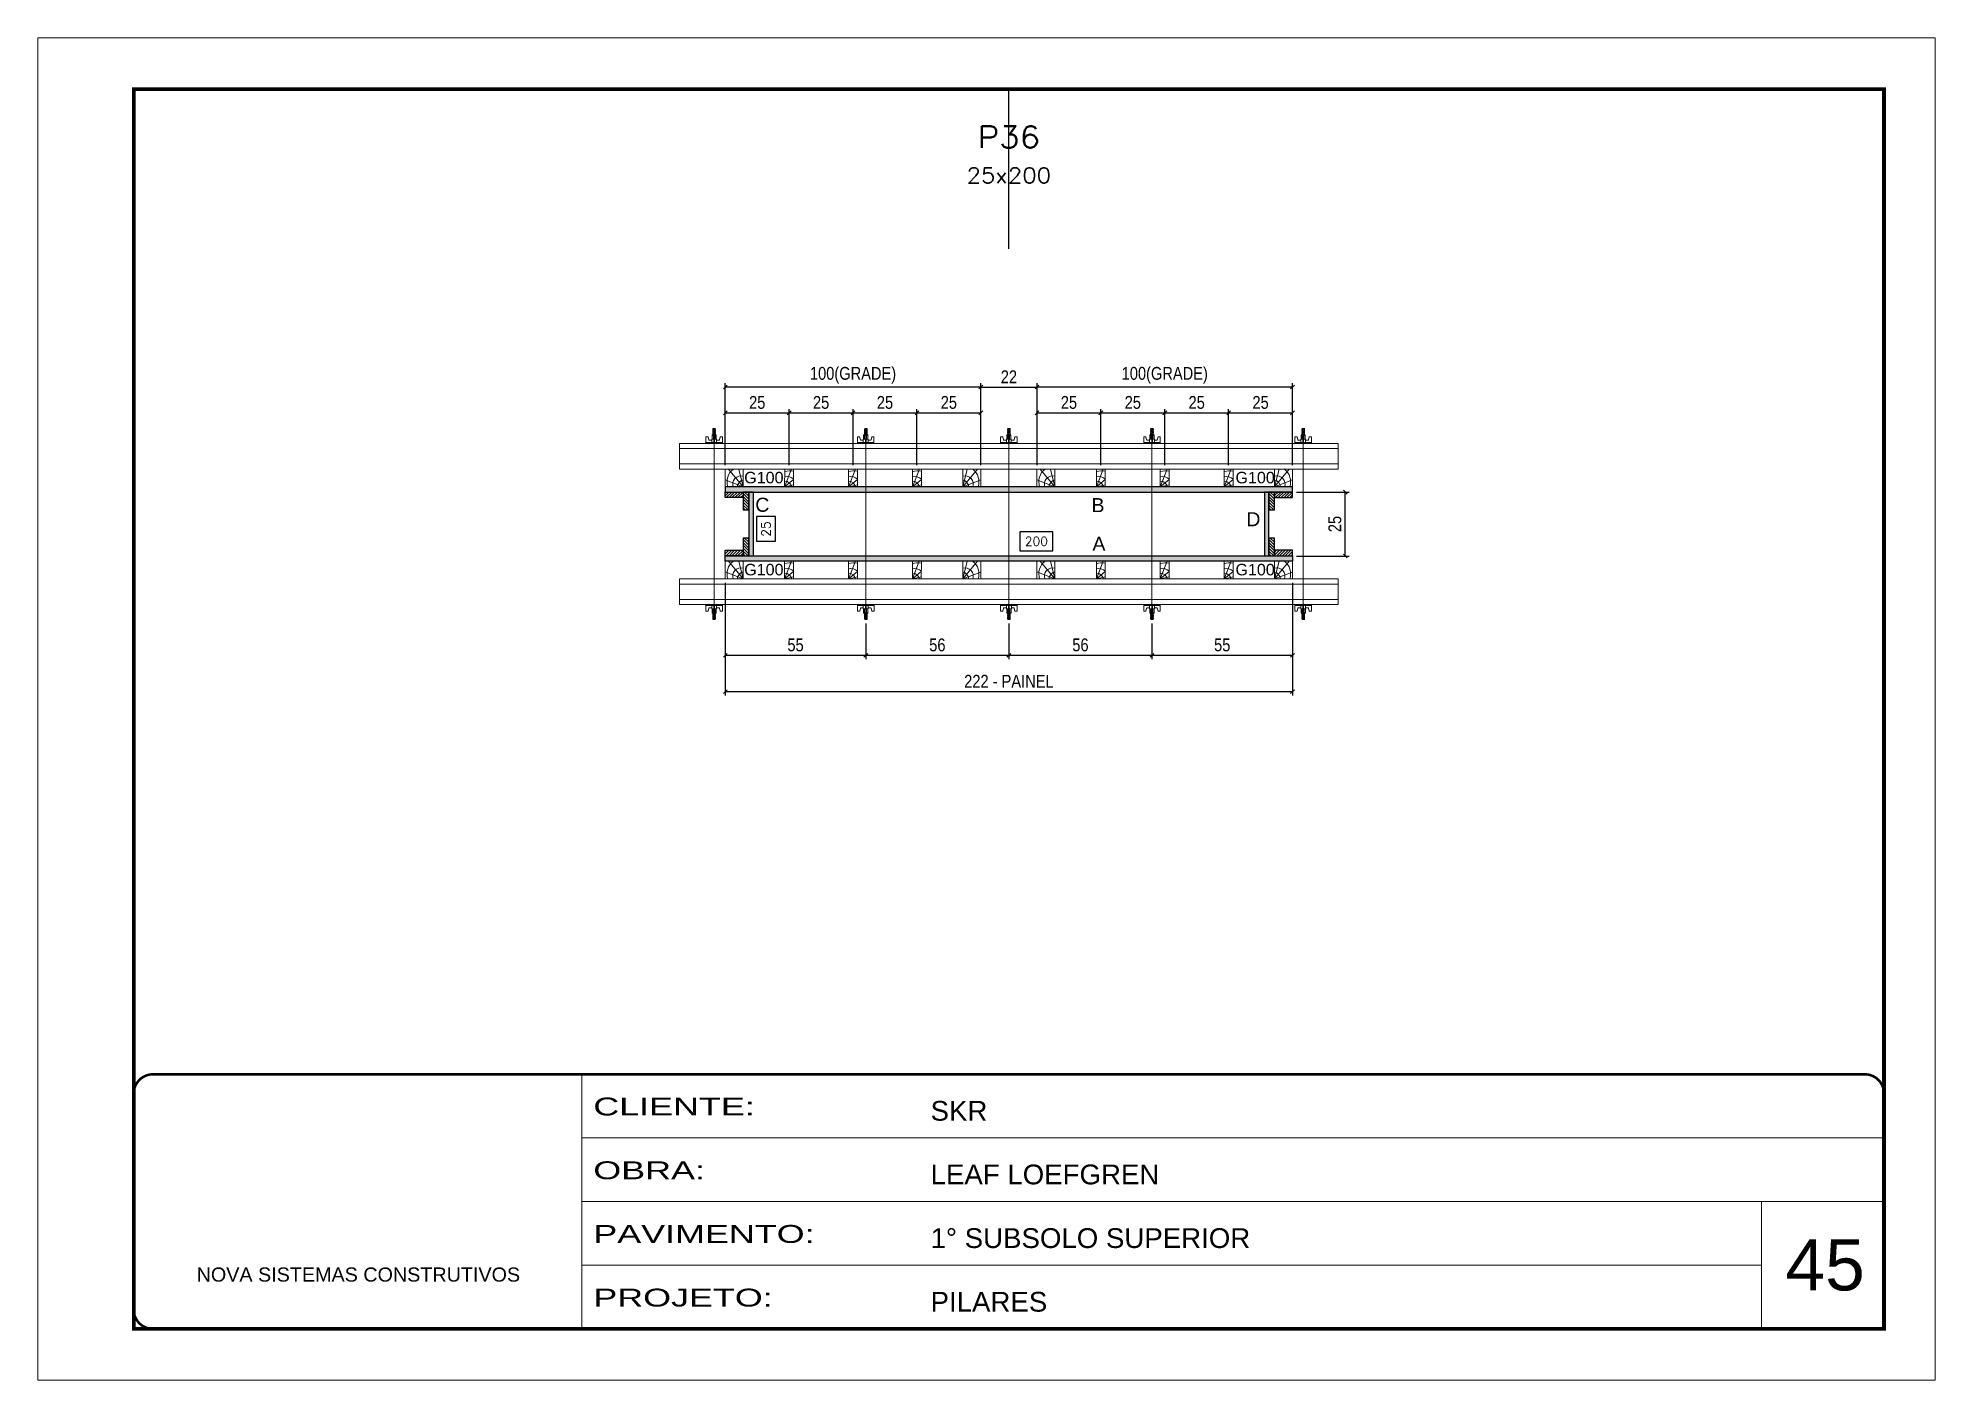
# Model space of a CAD drawing. Extents: x 14400 to 27878, y -21631 to 6985.
# Drawn here: x 14413 to 15898, y -6700 to -5650 of the extents above; entities that cross this region are included whole.
import ezdxf
from ezdxf.enums import TextEntityAlignment as Align

# ---------------------------------------------------------------- set-up
doc = ezdxf.new("R2010")
doc.units = 0
for name, pattern in [('CONTINUO', [0]), ('DASHED', [0.75, 0.5, -0.25]), ('HIDDEN', [0.375, 0.25, -0.125])]:
    doc.linetypes.add(name, pattern=pattern)
for name, color, linetype, lineweight in [('CARIMBO', 255, 'Continuous', 9), ('Folhas', 255, 'Continuous', 9), ('Hachura', 251, 'Continuous', 9), ('Madeira', 126, 'Continuous', 18), ('Perfil Metálico', 224, 'Continuous', 18), ('SARRAFO DE PRESSAO', 251, 'DASHED', 9), ('Texto Seção', 7, 'Continuous', 15)]:
    doc.layers.add(name, color=color, linetype=linetype, lineweight=lineweight)
for name, color, linetype in [('CHAPA', 1, 'Continuous'), ('COTA', 241, 'Continuous'), ('SARRAFO', 251, 'Continuous'), ('Texto de Titulo', 7, 'Continuous'), ('Texto Qtd Sarr', 242, 'Continuous'), ('TEXTO_GERAL', 7, 'Continuous')]:
    doc.layers.add(name, color=color, linetype=linetype)
doc.styles.add('ARIAL', font='arial.ttf')
doc.styles.add('COTA TECNICA 2X', font='techl___.ttf', dxfattribs={"height": 10})
doc.styles.add('ROMANS', font='romans.shx')
doc.styles.add('SANSSERIF', font='sas_____.pfb')
doc.styles.add('Tecnologia', font='')
doc.styles.get('Tecnologia').set_extended_font_data('Forgotten Futurist')
doc.dimstyles.new('SECAO PILAR', dxfattribs={"dimtxt": 10, "dimasz": 3, "dimexe": 3, "dimexo": 3, "dimgap": 3, "dimtad": 1, "dimdec": 1, "dimlfac": 0.5, "dimzin": 12, "dimdsep": 46, "dimtxsty": 'COTA TECNICA 2X', "dimblk1": 'OBLIQUE', "dimblk2": 'OBLIQUE', "dimsah": 1, "dimcen": 0.9, "dimclrd": 256, "dimclre": 256, "dimclrt": 256, "dimadec": 1, "dimazin": 3, "dimtfac": 1, "dimtdec": 1, "dimtmove": 0, "dimatfit": 3, "dimfxl": 1, "dimtolj": 1, "dimtzin": 12, "dimarcsym": 0})
doc.dimstyles.new('SECÇÃO 2', dxfattribs={"dimtxt": 7, "dimasz": 6, "dimexe": 0.18, "dimexo": 2, "dimgap": -4, "dimtad": 3, "dimdec": 1, "dimlfac": 0.5, "dimzin": 12, "dimdsep": 46, "dimtxsty": 'ROMANS', "dimblk": 'ARCHTICK', "dimcen": 0.09, "dimse1": 1, "dimse2": 1, "dimsd1": 1, "dimsd2": 1, "dimclrd": 180, "dimclre": 5, "dimclrt": 1, "dimadec": 0, "dimazin": 3, "dimtfac": 1, "dimtdec": 1, "dimtofl": 0, "dimtmove": 0, "dimatfit": 3, "dimldrblk": 'ARCHTICK', "dimfxl": 1, "dimtolj": 1, "dimtzin": 0, "dimarcsym": 0})

msp = doc.modelspace()

# ---------------------------------------------------------------- texts
at = {"layer": 'CARIMBO', "style": 'ARIAL'}
msp.add_text('45', height=40, dxfattribs=at).set_placement((15781.33, -6629.46))
at = {"layer": 'TEXTO_GERAL', "color": 0, "linetype": 'Continuous', "style": 'SANSSERIF'}
for p in [(14966.32, -5993.55), (15350.87, -5993.55), (14966.31, -6065.54), (15350.85, -6065.54)]:
    msp.add_text('G100', height=9, dxfattribs=at).set_placement(p, align=Align.MIDDLE_LEFT)
at = {"layer": 'TEXTO_GERAL', "style": 'ARIAL'}
for s, p in [('C', (14980.48, -6014.8)), ('B', (15243.23, -6015.1)), ('D', (15364.83, -6026.13)), ('A', (15243.98, -6045.33))]:
    msp.add_text(s, height=11, dxfattribs=at).set_placement(p, align=Align.MIDDLE_CENTER)

# ---------------------------------------------------------------- blocks, each defined once
blk = doc.blocks.new('9999999999')
at = {"color": 30, "linetype": 'CONTINUO'}
for p, q in [((98564.6, 34230.2), (98564.6, 34429.4)), ((98564.6, 34379.6), (99584, 34379.6)), ((98564.6, 34329.8), (99488, 34329.8)), ((99584, 34329.8), (99488, 34329.8)), ((99488, 34329.8), (99488, 34230.2)), ((98564.6, 34280), (99488, 34280))]:
    blk.add_line(p, q, dxfattribs=at)
at = {"color": 30, "linetype": 'CONTINUO', "const_width": 2}
blk.add_lwpolyline([(99584, 34230.2), (99584, 34414.4, 0.414214), (99569, 34429.4), (98229, 34429.4, 0.414214), (98214, 34414.4), (98214, 34245.2, 0.414214), (98229, 34230.2), (99584, 34230.2)], format="xyb", dxfattribs=at)
at = {"layer": 'Folhas'}
blk.add_lwpolyline([(98139, 34190.2), (99624, 34190.2), (99624, 35240.2), (98139, 35240.2)], close=True, dxfattribs=at)
at = {"layer": 'Folhas', "color": 30, "const_width": 3}
blk.add_lwpolyline([(98214, 34230.2), (99584, 34230.2), (99584, 35200.2), (98214, 35200.2)], close=True, dxfattribs=at)
at = {"color": 7, "linetype": 'Continuous', "ltscale": 5, "style": 'ARIAL'}
for s, height, p in [('SKR', 15.48, (98837.7, 34393.1)), ('LEAF LOEFGREN', 15.483, (98837.7, 34343.3)), ('1° SUBSOLO SUPERIOR', 15.483, (98837.7, 34293.5)), ('NOVA SISTEMAS CONSTRUTIVOS', 11.059, (98263.2, 34267.2)), ('PILARES', 15.48, (98837.7, 34243.7))]:
    blk.add_text(s, height=height, dxfattribs=at).set_placement(p)
at = {"layer": 'Folhas', "color": 7, "style": 'Tecnologia', "width": 1.5}
for s, p in [('CLIENTE:', (98573.7, 34397.2)), ('OBRA:', (98573.7, 34347.3)), ('PAVIMENTO:', (98573.7, 34297.5)), ('PROJETO:', (98573.7, 34247.7))]:
    blk.add_text(s, height=14, dxfattribs=at).set_placement(p)
blk = doc.blocks.new('*D2391')
at = {"layer": 'COTA', "color": 180, "lineweight": -2, "transparency": 16777216}
for p, q in [((14990.9, -6024.1), (14975.9, -6024.1)), ((14975.9, -6024.1), (14975.9, -6043.4)), ((14990.9, -6043.4), (14990.9, -6024.1)), ((14975.9, -6043.4), (14990.9, -6043.4))]:
    blk.add_line(p, q, dxfattribs=at)
at = {"layer": 'Defpoints', "color": 0, "transparency": 16777216}
for p in [(14990.8, -6004.9), (14990.8, -6054.9), (14994.9, -6054.9)]:
    blk.add_point(p, dxfattribs=at)
at = {"layer": 'COTA', "color": 1, "transparency": 16777216, "insert": (14983.4, -6033.8), "char_height": 7, "attachment_point": 5, "rotation": 90, "style": 'ROMANS'}
blk.add_mtext('\\A1;25', dxfattribs=at)
blk = doc.blocks.new('_ArchTick')
at = {"color": 0, "linetype": 'ByBlock', "const_width": 0.15}
blk.add_lwpolyline([(-0.5, -0.5), (0.5, 0.5)], dxfattribs=at)
blk = doc.blocks.new('*D2392')
at = {"layer": 'COTA', "color": 180, "lineweight": -2, "transparency": 16777216}
for p, q in [((15208, -6035.9), (15182, -6035.9)), ((15182, -6035.9), (15182, -6050.9)), ((15208, -6050.9), (15208, -6035.9)), ((15182, -6050.9), (15208, -6050.9))]:
    blk.add_line(p, q, dxfattribs=at)
at = {"layer": 'Defpoints', "color": 0, "transparency": 16777216}
for p in [(14973.5, -6054.9), (15373.5, -6054.9), (15373.5, -6054.9)]:
    blk.add_point(p, dxfattribs=at)
at = {"layer": 'COTA', "color": 1, "transparency": 16777216, "insert": (15195, -6043.4), "char_height": 7, "attachment_point": 5, "style": 'ROMANS'}
blk.add_mtext('\\A1;200', dxfattribs=at)
blk = doc.blocks.new('_Oblique')
at = {"color": 0, "linetype": 'ByBlock', "lineweight": -2}
blk.add_line((-0.5, -0.5), (0.5, 0.5), dxfattribs=at)
blk = doc.blocks.new('*D2393')
at = {"layer": 'COTA', "lineweight": -2, "transparency": 16777216}
for p, q in [((14951.5, -6075.8), (14951.5, -6164)), ((15395.5, -6075.8), (15395.5, -6164)), ((14951.5, -6161), (15395.5, -6161))]:
    blk.add_line(p, q, dxfattribs=at)
at = {"layer": 'Defpoints', "color": 0, "transparency": 16777216}
for p in [(14951.5, -6072.8), (15395.5, -6072.8), (15395.5, -6161)]:
    blk.add_point(p, dxfattribs=at)
at = {"layer": 'COTA', "lineweight": -2, "transparency": 16777216, "xscale": 3, "yscale": 3, "zscale": 3, "rotation": 180}
blk.add_blockref('_Oblique', (14951.5, -6161), dxfattribs=at)
at = {"layer": 'COTA', "lineweight": -2, "transparency": 16777216, "xscale": 3, "yscale": 3, "zscale": 3}
blk.add_blockref('_Oblique', (15395.5, -6161), dxfattribs=at)
at = {"layer": 'COTA', "transparency": 16777216, "insert": (15173.5, -6152.9), "char_height": 10, "attachment_point": 5, "style": 'COTA TECNICA 2X'}
blk.add_mtext('\\A1;222 - PAINEL', dxfattribs=at)
blk = doc.blocks.new('*D2394')
at = {"layer": 'COTA', "lineweight": -2, "transparency": 16777216}
for p, q in [((14951.5, -6075.9), (14951.5, -6135.6)), ((15061.5, -6107.6), (15061.5, -6135.6)), ((14951.5, -6132.6), (15061.5, -6132.6))]:
    blk.add_line(p, q, dxfattribs=at)
at = {"layer": 'Defpoints', "color": 0, "transparency": 16777216}
for p in [(14951.5, -6072.9), (15061.5, -6104.6), (15061.5, -6132.6)]:
    blk.add_point(p, dxfattribs=at)
at = {"layer": 'COTA', "lineweight": -2, "transparency": 16777216, "xscale": 3, "yscale": 3, "zscale": 3, "rotation": 180}
blk.add_blockref('_Oblique', (14951.5, -6132.6), dxfattribs=at)
at = {"layer": 'COTA', "lineweight": -2, "transparency": 16777216, "xscale": 3, "yscale": 3, "zscale": 3}
blk.add_blockref('_Oblique', (15061.5, -6132.6), dxfattribs=at)
at = {"layer": 'COTA', "transparency": 16777216, "insert": (15006.5, -6124.5), "char_height": 10, "attachment_point": 5, "style": 'COTA TECNICA 2X'}
blk.add_mtext('\\A1;55', dxfattribs=at)
blk = doc.blocks.new('*D2395')
at = {"layer": 'COTA', "lineweight": -2, "transparency": 16777216}
for p, q in [((15395.5, -6075.9), (15395.5, -6135.6)), ((15285.5, -6107.6), (15285.5, -6135.6)), ((15285.5, -6132.6), (15395.5, -6132.6))]:
    blk.add_line(p, q, dxfattribs=at)
at = {"layer": 'Defpoints', "color": 0, "transparency": 16777216}
for p in [(15395.5, -6072.9), (15285.5, -6104.6), (15395.5, -6132.6)]:
    blk.add_point(p, dxfattribs=at)
at = {"layer": 'COTA', "lineweight": -2, "transparency": 16777216, "xscale": 3, "yscale": 3, "zscale": 3, "rotation": 180}
blk.add_blockref('_Oblique', (15285.5, -6132.6), dxfattribs=at)
at = {"layer": 'COTA', "lineweight": -2, "transparency": 16777216, "xscale": 3, "yscale": 3, "zscale": 3}
blk.add_blockref('_Oblique', (15395.5, -6132.6), dxfattribs=at)
at = {"layer": 'COTA', "transparency": 16777216, "insert": (15340.5, -6124.5), "char_height": 10, "attachment_point": 5, "style": 'COTA TECNICA 2X'}
blk.add_mtext('\\A1;55', dxfattribs=at)
blk = doc.blocks.new('C')
at = {"layer": 'Hachura', "color": 0}
for p, q in [((0, 3.22), (0, -3.22)), ((0.45, 3.22), (0, 3.22)), ((0.46, 3.16), (0, 3.16)), ((0.46, 3.05), (0, 3.05)), ((0.46, 2.88), (0, 2.88)), ((0, 2.75), (0, -1.16)), ((0.46, 2.65), (0, 2.65)), ((0.46, 2.23), (0, 2.23)), ((0.46, 1.51), (0, 1.51)), ((0.39, 0.49), (0.17, 0.49)), ((0.45, -3.23), (0.45, 3.22)), ((0.45, 3.22), (2.58, 3.22)), ((1.74, 0.97), (0.45, 0.97)), ((1.45, 0.1), (0.45, 0.1)), ((1.35, 1.94), (1.35, 0.96)), ((2.58, 2.39), (1.47, 2.09)), ((1.74, -0.97), (1.74, 0.97)), ((1.74, 0.97), (1.74, 0.84)), ((1.74, 0.97), (1.74, 0.84)), ((1.74, 0.84), (3.35, 0.84)), ((3.35, 0.45), (1.74, 0.45)), ((2.58, 3.22), (2.58, 2.39)), ((3.32, 0.84), (3.32, -0.84)), ((3.35, 0.84), (3.35, -0.84)), ((3.68, 0.45), (3.35, 0.45)), ((3.84, -0.52), (3.35, 0.45)), ((3.35, 0.06), (3.67, -0.57)), ((3.68, 0.45), (4.16, -0.52)), ((3.72, 0.5), (4.25, -0.57)), ((4.37, -0.55), (3.83, 0.53)), ((4.15, 0.45), (3.93, 0.45)), ((4.42, -0.52), (3.93, 0.45)), ((4.15, 0.45), (4.26, 0.45)), ((4.26, 0.45), (4.74, -0.52)), ((4.3, 0.5), (4.83, -0.57)), ((4.95, -0.55), (4.41, 0.53)), ((4.51, 0.45), (4.84, 0.45)), ((5, -0.52), (4.51, 0.45)), ((4.84, 0.45), (5.32, -0.52)), ((4.88, 0.5), (5.41, -0.57)), ((5.53, -0.55), (4.99, 0.53)), ((5.58, -0.52), (5.09, 0.45)), ((5.42, 0.45), (5.09, 0.45)), ((5.58, -0.52), (5.09, 0.45)), ((5.42, 0.45), (5.74, -0.19)), ((5.46, 0.5), (5.74, -0.07)), ((5.74, 0.19), (5.57, 0.53)), ((5.74, 0.32), (5.68, 0.45)), ((5.68, 0.45), (5.74, 0.45)), ((5.74, 0.45), (5.9, 0.29)), ((5.74, 0.45), (5.74, -0.52)), ((5.9, -0.36), (5.9, 0.29)), ((0.45, 0), (0, 0)), ((0.46, -1.52), (0, -1.52)), ((0.46, -2.23), (0, -2.23)), ((0.46, -2.65), (0, -2.65)), ((0.46, -2.88), (0, -2.88)), ((0.46, -3.05), (0, -3.05)), ((0.46, -3.16), (0, -3.16)), ((0, -3.22), (2.57, -3.22)), ((0.08, -0.48), (0.29, -0.48)), ((0.29, -0.48), (0.4, -0.48)), ((0.45, 0), (0.45, -0.97)), ((0.45, -0.16), (1.45, -0.16)), ((0.45, -0.65), (0.45, -0.32)), ((0.45, -3.23), (0.45, -0.65)), ((0.45, -0.97), (1.74, -0.97)), ((1.35, -1.94), (1.35, -0.97)), ((2.58, -2.39), (1.47, -2.1)), ((3.35, -0.32), (1.74, -0.32)), ((3.35, -0.84), (1.74, -0.84)), ((2.58, -3.23), (2.58, -2.39)), ((3.35, -0.07), (3.58, -0.52)), ((3.35, -0.52), (3.58, -0.52)), ((3.84, -0.52), (4.16, -0.52)), ((4.42, -0.52), (4.74, -0.52)), ((4.63, -0.52), (4.74, -0.52)), ((5, -0.52), (5.32, -0.52)), ((5.58, -0.52), (5.74, -0.52)), ((5.74, -0.52), (5.9, -0.36)), ((5.74, -0.52), (5.74, -0.52))]:
    blk.add_line(p, q, dxfattribs=at)
for centre, radius, start, end in [((1.52, 1.94), 0.161, 104.74356, 180), ((1.44, -0.03), 0.129, 272.69497, 87.30503), ((3.81, 0.39), 0.143, 25.56881, 154.43119), ((4.39, 0.39), 0.143, 25.56881, 154.43119), ((4.97, 0.39), 0.143, 25.56881, 154.43119), ((5.55, 0.39), 0.143, 25.56881, 154.43119), ((0.17, -0.37), 0.174, 221.74404, 317.85924), ((1.52, -1.94), 0.161, 180, 255.25644), ((3.71, -0.4), 0.174, 222.14076, 318.25596), ((4.29, -0.4), 0.174, 222.14076, 318.25596), ((4.87, -0.4), 0.174, 222.14076, 318.25596), ((5.45, -0.4), 0.174, 222.14076, 318.25596), ((5.61, -0.4), 0.174, 317.85924, 318.25596)]:
    blk.add_arc(centre, radius, start, end, dxfattribs=at)
blk = doc.blocks.new('*D2408')
at = {"layer": 'COTA', "lineweight": -2, "transparency": 16777216}
for p, q in [((15173.5, -6107.6), (15173.5, -6135.6)), ((15285.5, -6107.6), (15285.5, -6135.6)), ((15173.5, -6132.6), (15285.5, -6132.6))]:
    blk.add_line(p, q, dxfattribs=at)
at = {"layer": 'Defpoints', "color": 0, "transparency": 16777216}
for p in [(15173.5, -6104.6), (15285.5, -6104.6), (15285.5, -6132.6)]:
    blk.add_point(p, dxfattribs=at)
at = {"layer": 'COTA', "lineweight": -2, "transparency": 16777216, "xscale": 3, "yscale": 3, "zscale": 3, "rotation": 180}
blk.add_blockref('_Oblique', (15173.5, -6132.6), dxfattribs=at)
at = {"layer": 'COTA', "lineweight": -2, "transparency": 16777216, "xscale": 3, "yscale": 3, "zscale": 3}
blk.add_blockref('_Oblique', (15285.5, -6132.6), dxfattribs=at)
at = {"layer": 'COTA', "transparency": 16777216, "insert": (15229.5, -6124.5), "char_height": 10, "attachment_point": 5, "style": 'COTA TECNICA 2X'}
blk.add_mtext('\\A1;56', dxfattribs=at)
blk = doc.blocks.new('*D2409')
at = {"layer": 'COTA', "lineweight": -2, "transparency": 16777216}
for p, q in [((15398.5, -6004.9), (15439.8, -6004.9)), ((15436.8, -6054.9), (15436.8, -6004.9)), ((15398.5, -6054.9), (15439.8, -6054.9))]:
    blk.add_line(p, q, dxfattribs=at)
at = {"layer": 'Defpoints', "color": 0, "transparency": 16777216}
for p in [(15395.5, -6004.9), (15436.8, -6004.9), (15395.5, -6054.9)]:
    blk.add_point(p, dxfattribs=at)
at = {"layer": 'COTA', "lineweight": -2, "transparency": 16777216, "xscale": 3, "yscale": 3, "zscale": 3}
for p, rotation in [((15436.8, -6004.9), 90), ((15436.8, -6054.9), 270)]:
    blk.add_blockref('_Oblique', p, dxfattribs=dict(at, rotation=rotation))
at = {"layer": 'COTA', "transparency": 16777216, "insert": (15428.7, -6029.9), "char_height": 10, "attachment_point": 5, "rotation": 90, "style": 'COTA TECNICA 2X'}
blk.add_mtext('\\A1;25', dxfattribs=at)
blk = doc.blocks.new('*D2410')
at = {"layer": 'COTA', "lineweight": -2, "transparency": 16777216}
for p, q in [((15061.5, -6107.6), (15061.5, -6135.6)), ((15173.5, -6107.6), (15173.5, -6135.6)), ((15061.5, -6132.6), (15173.5, -6132.6))]:
    blk.add_line(p, q, dxfattribs=at)
at = {"layer": 'Defpoints', "color": 0, "transparency": 16777216}
for p in [(15061.5, -6104.6), (15173.5, -6104.6), (15173.5, -6132.6)]:
    blk.add_point(p, dxfattribs=at)
at = {"layer": 'COTA', "lineweight": -2, "transparency": 16777216, "xscale": 3, "yscale": 3, "zscale": 3, "rotation": 180}
blk.add_blockref('_Oblique', (15061.5, -6132.6), dxfattribs=at)
at = {"layer": 'COTA', "lineweight": -2, "transparency": 16777216, "xscale": 3, "yscale": 3, "zscale": 3}
blk.add_blockref('_Oblique', (15173.5, -6132.6), dxfattribs=at)
at = {"layer": 'COTA', "transparency": 16777216, "insert": (15117.5, -6124.5), "char_height": 10, "attachment_point": 5, "style": 'COTA TECNICA 2X'}
blk.add_mtext('\\A1;56', dxfattribs=at)
blk = doc.blocks.new('PONTALETE')
at = {"layer": 'Madeira'}
for q in [(2.71, 7), (7, 5.76), (7, 1.74)]:
    blk.add_line((0, 0), q, dxfattribs=at)
blk.add_lwpolyline([(0, 0), (7, 0), (7, 7), (0, 7)], close=True, dxfattribs=at)
for centre, radius, start, end in [((2.04, 0.06), 6.23, 37.28179, 109.09128), ((1.09, 0.9), 3.19, 343.60304, 109.98471), ((-0.21, -0.78), 3.09, 14.63219, 86.0383)]:
    blk.add_arc(centre, radius, start, end, dxfattribs=at)
blk = doc.blocks.new('MEIO PONTALETE')
at = {"layer": 'Madeira'}
for q in [(2.71, 7), (3.5, 2.88), (3.5, 0.87)]:
    blk.add_line((0, 0), q, dxfattribs=at)
blk.add_lwpolyline([(0, 0), (3.5, 0), (3.5, 7), (0, 7)], close=True, dxfattribs=at)
for centre, radius, start, end in [((2.04, 0.06), 6.23, 76.44987, 109.09128), ((1.09, 0.9), 3.19, 40.90626, 109.98471), ((-0.21, -0.78), 3.09, 14.63219, 86.0383)]:
    blk.add_arc(centre, radius, start, end, dxfattribs=at)
blk = doc.blocks.new('*D2396')
at = {"layer": 'COTA', "lineweight": -2, "transparency": 16777216}
for p, q in [((15195.5, -5983.8), (15195.5, -5939.9)), ((15245.5, -5983.9), (15245.5, -5939.9)), ((15195.5, -5942.9), (15245.5, -5942.9))]:
    blk.add_line(p, q, dxfattribs=at)
at = {"layer": 'Defpoints', "color": 0, "transparency": 16777216}
for p in [(15245.5, -5942.9), (15195.5, -5986.8), (15245.5, -5986.9)]:
    blk.add_point(p, dxfattribs=at)
at = {"layer": 'COTA', "lineweight": -2, "transparency": 16777216, "xscale": 3, "yscale": 3, "zscale": 3, "rotation": 180}
blk.add_blockref('_Oblique', (15195.5, -5942.9), dxfattribs=at)
at = {"layer": 'COTA', "lineweight": -2, "transparency": 16777216, "xscale": 3, "yscale": 3, "zscale": 3}
blk.add_blockref('_Oblique', (15245.5, -5942.9), dxfattribs=at)
at = {"layer": 'COTA', "transparency": 16777216, "insert": (15220.5, -5934.8), "char_height": 10, "attachment_point": 5, "style": 'COTA TECNICA 2X'}
blk.add_mtext('\\A1;25', dxfattribs=at)
blk = doc.blocks.new('*D2397')
at = {"layer": 'COTA', "lineweight": -2, "transparency": 16777216}
for p, q in [((15195.5, -5983.8), (15195.5, -5919.7)), ((15395.5, -5922.7), (15195.5, -5922.7)), ((15395.5, -5983.9), (15395.5, -5919.7))]:
    blk.add_line(p, q, dxfattribs=at)
at = {"layer": 'Defpoints', "color": 0, "transparency": 16777216}
for p in [(15195.5, -5922.7), (15195.5, -5986.8), (15395.5, -5986.9)]:
    blk.add_point(p, dxfattribs=at)
at = {"layer": 'COTA', "lineweight": -2, "transparency": 16777216, "xscale": 3, "yscale": 3, "zscale": 3, "rotation": 180}
blk.add_blockref('_Oblique', (15195.5, -5922.7), dxfattribs=at)
at = {"layer": 'COTA', "lineweight": -2, "transparency": 16777216, "xscale": 3, "yscale": 3, "zscale": 3}
blk.add_blockref('_Oblique', (15395.5, -5922.7), dxfattribs=at)
at = {"layer": 'COTA', "transparency": 16777216, "insert": (15295.5, -5913.5), "char_height": 10, "attachment_point": 5, "style": 'COTA TECNICA 2X'}
blk.add_mtext('\\A1;100(GRADE)', dxfattribs=at)
blk = doc.blocks.new('*D2411')
at = {"layer": 'COTA', "lineweight": -2, "transparency": 16777216}
for p, q in [((15245.5, -5983.9), (15245.5, -5939.9)), ((15295.5, -5983.9), (15295.5, -5939.9)), ((15245.5, -5942.9), (15295.5, -5942.9))]:
    blk.add_line(p, q, dxfattribs=at)
at = {"layer": 'Defpoints', "color": 0, "transparency": 16777216}
for p in [(15295.5, -5942.9), (15245.5, -5986.9), (15295.5, -5986.9)]:
    blk.add_point(p, dxfattribs=at)
at = {"layer": 'COTA', "lineweight": -2, "transparency": 16777216, "xscale": 3, "yscale": 3, "zscale": 3, "rotation": 180}
blk.add_blockref('_Oblique', (15245.5, -5942.9), dxfattribs=at)
at = {"layer": 'COTA', "lineweight": -2, "transparency": 16777216, "xscale": 3, "yscale": 3, "zscale": 3}
blk.add_blockref('_Oblique', (15295.5, -5942.9), dxfattribs=at)
at = {"layer": 'COTA', "transparency": 16777216, "insert": (15270.5, -5934.8), "char_height": 10, "attachment_point": 5, "style": 'COTA TECNICA 2X'}
blk.add_mtext('\\A1;25', dxfattribs=at)
blk = doc.blocks.new('*D2412')
at = {"layer": 'COTA', "lineweight": -2, "transparency": 16777216}
for p, q in [((15295.5, -5983.9), (15295.5, -5939.9)), ((15345.5, -5983.9), (15345.5, -5939.9)), ((15295.5, -5942.9), (15345.5, -5942.9))]:
    blk.add_line(p, q, dxfattribs=at)
at = {"layer": 'Defpoints', "color": 0, "transparency": 16777216}
for p in [(15345.5, -5942.9), (15295.5, -5986.9), (15345.5, -5986.9)]:
    blk.add_point(p, dxfattribs=at)
at = {"layer": 'COTA', "lineweight": -2, "transparency": 16777216, "xscale": 3, "yscale": 3, "zscale": 3, "rotation": 180}
blk.add_blockref('_Oblique', (15295.5, -5942.9), dxfattribs=at)
at = {"layer": 'COTA', "lineweight": -2, "transparency": 16777216, "xscale": 3, "yscale": 3, "zscale": 3}
blk.add_blockref('_Oblique', (15345.5, -5942.9), dxfattribs=at)
at = {"layer": 'COTA', "transparency": 16777216, "insert": (15320.5, -5934.8), "char_height": 10, "attachment_point": 5, "style": 'COTA TECNICA 2X'}
blk.add_mtext('\\A1;25', dxfattribs=at)
blk = doc.blocks.new('*D2413')
at = {"layer": 'COTA', "lineweight": -2, "transparency": 16777216}
for p, q in [((15345.5, -5983.9), (15345.5, -5939.9)), ((15395.5, -5983.9), (15395.5, -5939.9)), ((15345.5, -5942.9), (15395.5, -5942.9))]:
    blk.add_line(p, q, dxfattribs=at)
at = {"layer": 'Defpoints', "color": 0, "transparency": 16777216}
for p in [(15395.5, -5942.9), (15345.5, -5986.9), (15395.5, -5986.9)]:
    blk.add_point(p, dxfattribs=at)
at = {"layer": 'COTA', "lineweight": -2, "transparency": 16777216, "xscale": 3, "yscale": 3, "zscale": 3, "rotation": 180}
blk.add_blockref('_Oblique', (15345.5, -5942.9), dxfattribs=at)
at = {"layer": 'COTA', "lineweight": -2, "transparency": 16777216, "xscale": 3, "yscale": 3, "zscale": 3}
blk.add_blockref('_Oblique', (15395.5, -5942.9), dxfattribs=at)
at = {"layer": 'COTA', "transparency": 16777216, "insert": (15370.5, -5934.8), "char_height": 10, "attachment_point": 5, "style": 'COTA TECNICA 2X'}
blk.add_mtext('\\A1;25', dxfattribs=at)
blk = doc.blocks.new('*D2398')
at = {"layer": 'COTA', "lineweight": -2, "transparency": 16777216}
for p, q in [((14951.5, -5983.8), (14951.5, -5939.9)), ((15001.5, -5983.9), (15001.5, -5939.9)), ((14951.5, -5942.9), (15001.5, -5942.9))]:
    blk.add_line(p, q, dxfattribs=at)
at = {"layer": 'Defpoints', "color": 0, "transparency": 16777216}
for p in [(15001.5, -5942.9), (14951.5, -5986.8), (15001.5, -5986.9)]:
    blk.add_point(p, dxfattribs=at)
at = {"layer": 'COTA', "lineweight": -2, "transparency": 16777216, "xscale": 3, "yscale": 3, "zscale": 3, "rotation": 180}
blk.add_blockref('_Oblique', (14951.5, -5942.9), dxfattribs=at)
at = {"layer": 'COTA', "lineweight": -2, "transparency": 16777216, "xscale": 3, "yscale": 3, "zscale": 3}
blk.add_blockref('_Oblique', (15001.5, -5942.9), dxfattribs=at)
at = {"layer": 'COTA', "transparency": 16777216, "insert": (14976.5, -5934.8), "char_height": 10, "attachment_point": 5, "style": 'COTA TECNICA 2X'}
blk.add_mtext('\\A1;25', dxfattribs=at)
blk = doc.blocks.new('*D2399')
at = {"layer": 'COTA', "lineweight": -2, "transparency": 16777216}
for p, q in [((14951.5, -5983.8), (14951.5, -5919.7)), ((15151.5, -5922.7), (14951.5, -5922.7)), ((15151.5, -5983.9), (15151.5, -5919.7))]:
    blk.add_line(p, q, dxfattribs=at)
at = {"layer": 'Defpoints', "color": 0, "transparency": 16777216}
for p in [(14951.5, -5922.7), (14951.5, -5986.8), (15151.5, -5986.9)]:
    blk.add_point(p, dxfattribs=at)
at = {"layer": 'COTA', "lineweight": -2, "transparency": 16777216, "xscale": 3, "yscale": 3, "zscale": 3, "rotation": 180}
blk.add_blockref('_Oblique', (14951.5, -5922.7), dxfattribs=at)
at = {"layer": 'COTA', "lineweight": -2, "transparency": 16777216, "xscale": 3, "yscale": 3, "zscale": 3}
blk.add_blockref('_Oblique', (15151.5, -5922.7), dxfattribs=at)
at = {"layer": 'COTA', "transparency": 16777216, "insert": (15051.5, -5913.5), "char_height": 10, "attachment_point": 5, "style": 'COTA TECNICA 2X'}
blk.add_mtext('\\A1;100(GRADE)', dxfattribs=at)
blk = doc.blocks.new('*D2414')
at = {"layer": 'COTA', "lineweight": -2, "transparency": 16777216}
for p, q in [((15001.5, -5983.9), (15001.5, -5939.9)), ((15051.5, -5983.9), (15051.5, -5939.9)), ((15001.5, -5942.9), (15051.5, -5942.9))]:
    blk.add_line(p, q, dxfattribs=at)
at = {"layer": 'Defpoints', "color": 0, "transparency": 16777216}
for p in [(15051.5, -5942.9), (15001.5, -5986.9), (15051.5, -5986.9)]:
    blk.add_point(p, dxfattribs=at)
at = {"layer": 'COTA', "lineweight": -2, "transparency": 16777216, "xscale": 3, "yscale": 3, "zscale": 3, "rotation": 180}
blk.add_blockref('_Oblique', (15001.5, -5942.9), dxfattribs=at)
at = {"layer": 'COTA', "lineweight": -2, "transparency": 16777216, "xscale": 3, "yscale": 3, "zscale": 3}
blk.add_blockref('_Oblique', (15051.5, -5942.9), dxfattribs=at)
at = {"layer": 'COTA', "transparency": 16777216, "insert": (15026.5, -5934.8), "char_height": 10, "attachment_point": 5, "style": 'COTA TECNICA 2X'}
blk.add_mtext('\\A1;25', dxfattribs=at)
blk = doc.blocks.new('*D2415')
at = {"layer": 'COTA', "lineweight": -2, "transparency": 16777216}
for p, q in [((15051.5, -5983.9), (15051.5, -5939.9)), ((15101.5, -5983.9), (15101.5, -5939.9)), ((15051.5, -5942.9), (15101.5, -5942.9))]:
    blk.add_line(p, q, dxfattribs=at)
at = {"layer": 'Defpoints', "color": 0, "transparency": 16777216}
for p in [(15101.5, -5942.9), (15051.5, -5986.9), (15101.5, -5986.9)]:
    blk.add_point(p, dxfattribs=at)
at = {"layer": 'COTA', "lineweight": -2, "transparency": 16777216, "xscale": 3, "yscale": 3, "zscale": 3, "rotation": 180}
blk.add_blockref('_Oblique', (15051.5, -5942.9), dxfattribs=at)
at = {"layer": 'COTA', "lineweight": -2, "transparency": 16777216, "xscale": 3, "yscale": 3, "zscale": 3}
blk.add_blockref('_Oblique', (15101.5, -5942.9), dxfattribs=at)
at = {"layer": 'COTA', "transparency": 16777216, "insert": (15076.5, -5934.8), "char_height": 10, "attachment_point": 5, "style": 'COTA TECNICA 2X'}
blk.add_mtext('\\A1;25', dxfattribs=at)
blk = doc.blocks.new('*D2416')
at = {"layer": 'COTA', "lineweight": -2, "transparency": 16777216}
for p, q in [((15101.5, -5983.9), (15101.5, -5939.9)), ((15151.5, -5983.9), (15151.5, -5939.9)), ((15101.5, -5942.9), (15151.5, -5942.9))]:
    blk.add_line(p, q, dxfattribs=at)
at = {"layer": 'Defpoints', "color": 0, "transparency": 16777216}
for p in [(15151.5, -5942.9), (15101.5, -5986.9), (15151.5, -5986.9)]:
    blk.add_point(p, dxfattribs=at)
at = {"layer": 'COTA', "lineweight": -2, "transparency": 16777216, "xscale": 3, "yscale": 3, "zscale": 3, "rotation": 180}
blk.add_blockref('_Oblique', (15101.5, -5942.9), dxfattribs=at)
at = {"layer": 'COTA', "lineweight": -2, "transparency": 16777216, "xscale": 3, "yscale": 3, "zscale": 3}
blk.add_blockref('_Oblique', (15151.5, -5942.9), dxfattribs=at)
at = {"layer": 'COTA', "transparency": 16777216, "insert": (15126.5, -5934.8), "char_height": 10, "attachment_point": 5, "style": 'COTA TECNICA 2X'}
blk.add_mtext('\\A1;25', dxfattribs=at)
blk = doc.blocks.new('*D2417')
at = {"layer": 'COTA', "lineweight": -2, "transparency": 16777216}
for p, q in [((15151.5, -5983.9), (15151.5, -5919.7)), ((15151.5, -5922.7), (15195.5, -5922.7)), ((15195.5, -5983.8), (15195.5, -5919.7))]:
    blk.add_line(p, q, dxfattribs=at)
at = {"layer": 'Defpoints', "color": 0, "transparency": 16777216}
for p in [(15195.5, -5922.7), (15151.5, -5986.9), (15195.5, -5986.8)]:
    blk.add_point(p, dxfattribs=at)
at = {"layer": 'COTA', "lineweight": -2, "transparency": 16777216, "xscale": 3, "yscale": 3, "zscale": 3, "rotation": 180}
blk.add_blockref('_Oblique', (15151.5, -5922.7), dxfattribs=at)
at = {"layer": 'COTA', "lineweight": -2, "transparency": 16777216, "xscale": 3, "yscale": 3, "zscale": 3}
blk.add_blockref('_Oblique', (15195.5, -5922.7), dxfattribs=at)
at = {"layer": 'COTA', "transparency": 16777216, "insert": (15173.5, -5914.7), "char_height": 10, "attachment_point": 5, "style": 'COTA TECNICA 2X'}
blk.add_mtext('\\A1;22', dxfattribs=at)
blk = doc.blocks.new('titulo1')
at = {"layer": 'Defpoints', "color": 252, "linetype": 'HIDDEN', "ltscale": 2}
blk.add_line((0, 0), (0, 125), dxfattribs=at)
at = {"layer": 'Defpoints', "style": 'ROMANS', "oblique": 15}
blk.add_attdef('FOLHA', text='', height=10, dxfattribs=at).set_placement((0, 15.6), align=Align.MIDDLE_CENTER)
at = {"layer": 'Texto Qtd Sarr', "color": 3, "style": 'ROMANS', "oblique": 15}
for tag, height, p in [('TITULO', 17, (0, 71.4)), ('SEÇÃO', 12, (0, 41.5))]:
    blk.add_attdef(tag, text='', height=height, dxfattribs=at).set_placement(p, align=Align.MIDDLE_CENTER)

# ---------------------------------------------------------------- dimensions: what is measured, and where the dimension line sits
at = {"layer": 'COTA'}
for base, p1, p2, text, picture, middle in [((14951.48, -5922.72), (15151.48, -5986.86), (14951.48, -5986.84), '<>(GRADE)', '*D2399', (15051.48, -5913.5)), ((15195.49, -5922.72), (15395.48, -5986.86), (15195.49, -5986.84), '<>(GRADE)', '*D2397', (15295.49, -5913.5)), ((15395.47, -6161.01), (14951.47, -6072.84), (15395.47, -6072.8), '<> - PAINEL', '*D2393', (15173.47, -6152.94))]:
    dim = msp.add_linear_dim(base=base, p1=p1, p2=p2, text=text, dimstyle='SECAO PILAR', dxfattribs=at)
    dim.commit()
    dim.dimension.update_dxf_attribs({"geometry": picture, "text_midpoint": middle})
for base, p1, p2, picture, middle in [((15195.49, -5922.72), (15151.48, -5986.88), (15195.49, -5986.84), '*D2417', (15173.48, -5914.72)), ((15001.48, -5942.91), (14951.48, -5986.84), (15001.48, -5986.85), '*D2398', (14976.48, -5934.8)), ((15051.48, -5942.91), (15001.48, -5986.85), (15051.48, -5986.85), '*D2414', (15026.48, -5934.8)), ((15101.48, -5942.91), (15051.48, -5986.85), (15101.48, -5986.85), '*D2415', (15076.48, -5934.8)), ((15151.48, -5942.91), (15101.48, -5986.85), (15151.48, -5986.85), '*D2416', (15126.48, -5934.8)), ((15245.49, -5942.91), (15195.49, -5986.84), (15245.49, -5986.85), '*D2396', (15220.49, -5934.8)), ((15295.49, -5942.91), (15245.49, -5986.85), (15295.49, -5986.85), '*D2411', (15270.49, -5934.8)), ((15345.49, -5942.91), (15295.49, -5986.85), (15345.49, -5986.85), '*D2412', (15320.49, -5934.8)), ((15395.48, -5942.91), (15345.49, -5986.85), (15395.48, -5986.85), '*D2413', (15370.49, -5934.8)), ((15061.53, -6132.59), (14951.47, -6072.85), (15061.53, -6104.62), '*D2394', (15006.5, -6124.48)), ((15395.47, -6132.59), (15285.53, -6104.62), (15395.47, -6072.85), '*D2395', (15340.5, -6124.48)), ((15173.53, -6132.59), (15061.53, -6104.62), (15173.53, -6104.62), '*D2410', (15117.53, -6124.48)), ((15285.53, -6132.59), (15173.53, -6104.62), (15285.53, -6104.62), '*D2408', (15229.53, -6124.48))]:
    dim = msp.add_linear_dim(base=base, p1=p1, p2=p2, dimstyle='SECAO PILAR', dxfattribs=at)
    dim.commit()
    dim.dimension.update_dxf_attribs({"geometry": picture, "text_midpoint": middle})
dim = msp.add_linear_dim(base=(14994.88, -6054.85), p1=(14990.79, -6004.85), p2=(14990.79, -6054.85), angle=270, dimstyle='SECÇÃO 2', dxfattribs=at)
dim.commit()
dim.dimension.update_dxf_attribs({"geometry": '*D2391', "text_midpoint": (14994.88, -6033.78), "dimtype": 160})
dim = msp.add_linear_dim(base=(15436.77, -6004.85), p1=(15395.47, -6054.85), p2=(15395.47, -6004.85), angle=90, dimstyle='SECAO PILAR', dxfattribs=at)
dim.commit()
dim.dimension.update_dxf_attribs({"geometry": '*D2409', "text_midpoint": (15428.66, -6029.85)})
dim = msp.add_linear_dim(base=(15373.47, -6054.85), p1=(14973.47, -6054.85), p2=(15373.47, -6054.85), dimstyle='SECÇÃO 2', dxfattribs=at)
dim.commit()
dim.dimension.update_dxf_attribs({"geometry": '*D2392', "text_midpoint": (15194.98, -6054.85), "dimtype": 160})

# ---------------------------------------------------------------- hatches: boundary and pattern name
at = {"layer": 'Hachura'}
h = msp.add_hatch(color=256, dxfattribs=at)
h.dxf.hatch_style = 1
h.paths.add_polyline_path([(15395.47, -6004.85), (15395.47, -6000.85), (14951.47, -6000.85), (14951.47, -6004.85)])
h = msp.add_hatch(dxfattribs=at)
h.set_pattern_fill('ANSI31', color=256, scale=0.5, angle=180, style=0)
h.set_pattern_definition([(225, (5827.515, -28900.659), (1.12253202, -1.12253202), [])])
h.paths.add_polyline_path([(14965.47, -6009.25), (14965.47, -6004.85), (14951.47, -6004.85), (14951.47, -6009.25)])
h = msp.add_hatch(dxfattribs=at)
h.set_pattern_fill('ANSI31', color=256, scale=0.5, angle=270, style=0)
h.set_pattern_definition([(315, (37861.275, -15507.8027), (1.12253202, 1.12253202), [])])
h.paths.add_polyline_path([(14969.87, -6018.85), (14965.47, -6018.85), (14965.47, -6004.85), (14969.87, -6004.85)])
h = msp.add_hatch(color=256, dxfattribs=at)
h.dxf.hatch_style = 1
h.paths.add_polyline_path([(14969.87, -6054.85), (14973.47, -6054.85), (14973.47, -6004.85), (14969.87, -6004.85)])
h = msp.add_hatch(color=256, dxfattribs=at)
h.dxf.hatch_style = 1
h.paths.add_polyline_path([(15373.47, -6054.85), (15377.07, -6054.85), (15377.07, -6004.85), (15373.47, -6004.85)])
h = msp.add_hatch(dxfattribs=at)
h.set_pattern_fill('ANSI31', color=256, scale=0.5, angle=270, style=0)
h.set_pattern_definition([(315, (38272.875, -15507.8027), (1.12253202, 1.12253202), [])])
h.paths.add_polyline_path([(15381.47, -6018.85), (15377.07, -6018.85), (15377.07, -6004.85), (15381.47, -6004.85)])
h = msp.add_hatch(dxfattribs=at)
h.set_pattern_fill('ANSI31', color=256, scale=0.5, angle=180, style=0)
h.set_pattern_definition([(225, (6257.515, -28934.259), (1.12253202, -1.12253202), [])])
h.paths.add_polyline_path([(15395.47, -6004.85), (15395.47, -6009.25), (15381.47, -6009.25), (15381.47, -6004.85)])
h = msp.add_hatch(dxfattribs=at)
h.set_pattern_fill('ANSI31', color=256, scale=0.5, angle=270, style=0)
h.set_pattern_definition([(315, (37861.275, -15543.8027), (1.12253202, 1.12253202), [])])
h.paths.add_polyline_path([(14969.87, -6054.85), (14965.47, -6054.85), (14965.47, -6040.85), (14969.87, -6040.85)])
h = msp.add_hatch(dxfattribs=at)
h.set_pattern_fill('ANSI31', color=256, scale=0.5, angle=270, style=0)
h.set_pattern_definition([(315, (38272.875, -15543.8027), (1.12253202, 1.12253202), [])])
h.paths.add_polyline_path([(15381.47, -6054.85), (15377.07, -6054.85), (15377.07, -6040.85), (15381.47, -6040.85)])
h = msp.add_hatch(dxfattribs=at)
h.set_pattern_fill('ANSI31', color=256, scale=0.5, angle=180, style=0)
h.set_pattern_definition([(225, (5827.515, -28946.259), (1.12253202, -1.12253202), [])])
h.paths.add_polyline_path([(14965.47, -6054.85), (14965.47, -6050.45), (14951.47, -6050.45), (14951.47, -6054.85)])
h = msp.add_hatch(color=256, dxfattribs=at)
h.dxf.hatch_style = 1
h.paths.add_polyline_path([(15395.47, -6054.85), (15395.47, -6058.85), (14951.47, -6058.85), (14951.47, -6054.85)])
h = msp.add_hatch(dxfattribs=at)
h.set_pattern_fill('ANSI31', color=256, scale=0.5, angle=180, style=0)
h.set_pattern_definition([(225, (5892.515, -28946.259), (1.12253202, -1.12253202), [])])
h.paths.add_polyline_path([(15381.47, -6054.85), (15381.47, -6050.45), (15395.47, -6050.45), (15395.47, -6054.85)])

# ---------------------------------------------------------------- linework, layer by layer
at = {"layer": 'CHAPA'}
for points in [[(15395.47, -6004.85), (15395.47, -6000.85), (14951.47, -6000.85), (14951.47, -6004.85)], [(14969.87, -6054.85), (14973.47, -6054.85), (14973.47, -6004.85), (14969.87, -6004.85)], [(15373.47, -6054.85), (15377.07, -6054.85), (15377.07, -6004.85), (15373.47, -6004.85)], [(15395.47, -6054.85), (15395.47, -6058.85), (14951.47, -6058.85), (14951.47, -6054.85)]]:
    msp.add_lwpolyline(points, close=True, dxfattribs=at)
at = {"layer": 'Hachura'}
for p, q in [((14942.78, -6103.62), (14942.78, -5959.88)), ((15061.47, -6103.62), (15061.47, -5959.88)), ((15173.47, -6103.62), (15173.47, -5959.88)), ((15285.47, -6103.62), (15285.47, -5959.88)), ((15403.86, -6103.62), (15403.86, -5959.88))]:
    msp.add_line(p, q, dxfattribs=at)
at = {"layer": 'Madeira'}
for points in [[(14951.47, -6000.85), (14951.48, -5986.85), (15151.48, -5986.85), (15151.46, -6000.85)], [(15195.47, -6000.85), (15195.49, -5986.85), (15395.48, -5986.85), (15395.47, -6000.85)], [(14951.45, -6072.83), (14951.47, -6058.83), (15151.46, -6058.84), (15151.44, -6072.84)], [(15195.46, -6072.83), (15195.47, -6058.83), (15395.47, -6058.84), (15395.45, -6072.84)]]:
    msp.add_lwpolyline(points, close=True, dxfattribs=at)
at = {"layer": 'Perfil Metálico'}
for p, q in [((15431.18, -5970.91), (14915.75, -5970.91)), ((15431.18, -5982.91), (14915.75, -5982.91)), ((15431.18, -6076.85), (14915.75, -6076.85)), ((15431.18, -6088.85), (14915.75, -6088.85))]:
    msp.add_line(p, q, dxfattribs=at)
for points in [[(15431.18, -5986.85), (15431.18, -5966.85), (14915.75, -5966.91), (14915.75, -5986.91)], [(14915.75, -6072.85), (14915.75, -6092.85), (15431.18, -6092.79), (15431.18, -6072.79)]]:
    msp.add_lwpolyline(points, close=True, dxfattribs=at)
at = {"layer": 'SARRAFO'}
for points in [[(14951.47, -6004.85), (14965.47, -6004.85), (14965.47, -6009.25), (14951.47, -6009.25)], [(14951.47, -6004.85), (14965.47, -6004.85), (14965.47, -6009.25), (14951.47, -6009.25)], [(14965.47, -6004.85), (14965.47, -6018.85), (14969.87, -6018.85), (14969.87, -6004.85)], [(14965.47, -6004.85), (14965.47, -6018.85), (14969.87, -6018.85), (14969.87, -6004.85)], [(15377.07, -6004.85), (15377.07, -6018.85), (15381.47, -6018.85), (15381.47, -6004.85)], [(15377.07, -6004.85), (15377.07, -6018.85), (15381.47, -6018.85), (15381.47, -6004.85)], [(15381.47, -6009.25), (15395.47, -6009.25), (15395.47, -6004.85), (15381.47, -6004.85)], [(15381.47, -6009.25), (15395.47, -6009.25), (15395.47, -6004.85), (15381.47, -6004.85)], [(14965.47, -6040.85), (14965.47, -6054.85), (14969.87, -6054.85), (14969.87, -6040.85)], [(14965.47, -6040.85), (14965.47, -6054.85), (14969.87, -6054.85), (14969.87, -6040.85)], [(15377.07, -6040.85), (15377.07, -6054.85), (15381.47, -6054.85), (15381.47, -6040.85)], [(15377.07, -6040.85), (15377.07, -6054.85), (15381.47, -6054.85), (15381.47, -6040.85)], [(14951.47, -6050.45), (14965.47, -6050.45), (14965.47, -6054.85), (14951.47, -6054.85)], [(14951.47, -6050.45), (14965.47, -6050.45), (14965.47, -6054.85), (14951.47, -6054.85)], [(15395.47, -6050.45), (15381.47, -6050.45), (15381.47, -6054.85), (15395.47, -6054.85)], [(15395.47, -6050.45), (15381.47, -6050.45), (15381.47, -6054.85), (15395.47, -6054.85)]]:
    msp.add_lwpolyline(points, close=True, dxfattribs=at)

# ---------------------------------------------------------------- block references
at = {"layer": 'Hachura', "linetype": 'Continuous', "yscale": 2, "zscale": 2}
for p, xscale, rotation in [((14942.79, -5966.88), -2, 270), ((15061.46, -5966.88), 2, 90.00000000000001), ((15173.46, -5966.88), 2, 90.00000000000001), ((15285.46, -5966.88), 2, 90.00000000000001), ((15403.85, -5966.88), 2, 90.00000000000001), ((14942.78, -6092.82), 2, 270), ((15061.47, -6092.82), -2, 90), ((15173.47, -6092.82), -2, 90), ((15285.47, -6092.82), -2, 90), ((15403.86, -6092.82), -2, 90)]:
    msp.add_blockref('C', p, dxfattribs=dict(at, xscale=xscale, rotation=rotation))
at = {"layer": 'Madeira'}
for name, p, xscale, yscale, zscale, rotation in [('PONTALETE', (14965.47, -6000.85), 2, 2, 2, 89.93708930310329), ('MEIO PONTALETE', (14997.97, -6000.85), 1.999999997962732, 1.999999997962732, 1.999999997962732, 359.9370893031033), ('MEIO PONTALETE', (15047.97, -6000.85), 1.999999997962732, 1.999999997962732, 1.999999997962732, 359.9370893031033), ('MEIO PONTALETE', (15097.97, -6000.85), 1.999999997962732, 1.999999997962732, 1.999999997962732, 359.9370893031033), ('PONTALETE', (15137.46, -6000.84), -2, 2, 2, 269.9370893031033), ('PONTALETE', (15209.47, -6000.85), 2, 2, 2, 89.93708930310329), ('MEIO PONTALETE', (15241.97, -6000.85), 1.999999997962732, 1.999999997962732, 1.999999997962732, 359.9370893031033), ('MEIO PONTALETE', (15291.97, -6000.85), 1.999999997962732, 1.999999997962732, 1.999999997962732, 359.9370893031033), ('MEIO PONTALETE', (15341.97, -6000.85), 1.999999997962732, 1.999999997962732, 1.999999997962732, 359.9370893031033), ('PONTALETE', (15381.47, -6000.84), -2, 2, 2, 269.9370893031033), ('PONTALETE', (14965.45, -6072.84), 2, 2, 2, 89.93708930310329), ('MEIO PONTALETE', (14997.95, -6072.83), 1.999999997962732, 1.999999997962732, 1.999999997962732, 359.9370893031033), ('MEIO PONTALETE', (15047.95, -6072.83), 1.999999997962732, 1.999999997962732, 1.999999997962732, 359.9370893031033), ('MEIO PONTALETE', (15097.95, -6072.83), 1.999999997962732, 1.999999997962732, 1.999999997962732, 359.9370893031033), ('PONTALETE', (15137.44, -6072.82), -2, 2, 2, 269.9370893031033), ('PONTALETE', (15209.46, -6072.84), 2, 2, 2, 89.93708930310329), ('MEIO PONTALETE', (15241.96, -6072.83), 1.999999997962732, 1.999999997962732, 1.999999997962732, 359.9370893031033), ('MEIO PONTALETE', (15291.96, -6072.83), 1.999999997962732, 1.999999997962732, 1.999999997962732, 359.9370893031033), ('MEIO PONTALETE', (15341.96, -6072.83), 1.999999997962732, 1.999999997962732, 1.999999997962732, 359.9370893031033), ('PONTALETE', (15381.45, -6072.82), -2, 2, 2, 269.9370893031033)]:
    msp.add_blockref(name, p, dxfattribs=dict(at, xscale=xscale, yscale=yscale, zscale=zscale, rotation=rotation))
at = {"layer": 'SARRAFO DE PRESSAO', "color": 6, "linetype": 'ByBlock'}
msp.add_blockref('9999999999', (-83725.51, -40889.8), dxfattribs=at)
at = {"layer": 'Texto Seção'}
ref = msp.add_blockref('titulo1', (15173.47, -5814.6), dxfattribs=at)
ref.add_attrib('TITULO', 'P36', dxfattribs={"layer": 'Texto de Titulo', "color": 7, "height": 17, "style": 'ROMANS', "width": 1.1}).set_placement((15173.47, -5727.1), align=Align.MIDDLE_CENTER)
ref.add_attrib('SEÇÃO', '25x200', dxfattribs={"layer": 'Texto de Titulo', "color": 7, "height": 12, "style": 'ROMANS', "width": 1.1}).set_placement((15173.47, -5757.1), align=Align.MIDDLE_CENTER)

msp.set_redraw_order([(e.dxf.handle, doc.entitydb.next_handle()) for e in msp.query("TEXT MTEXT ATTDEF DIMENSION ARC_DIMENSION")])  # texts and dimensions are drawn at this point

doc.saveas('drawing.dxf')
